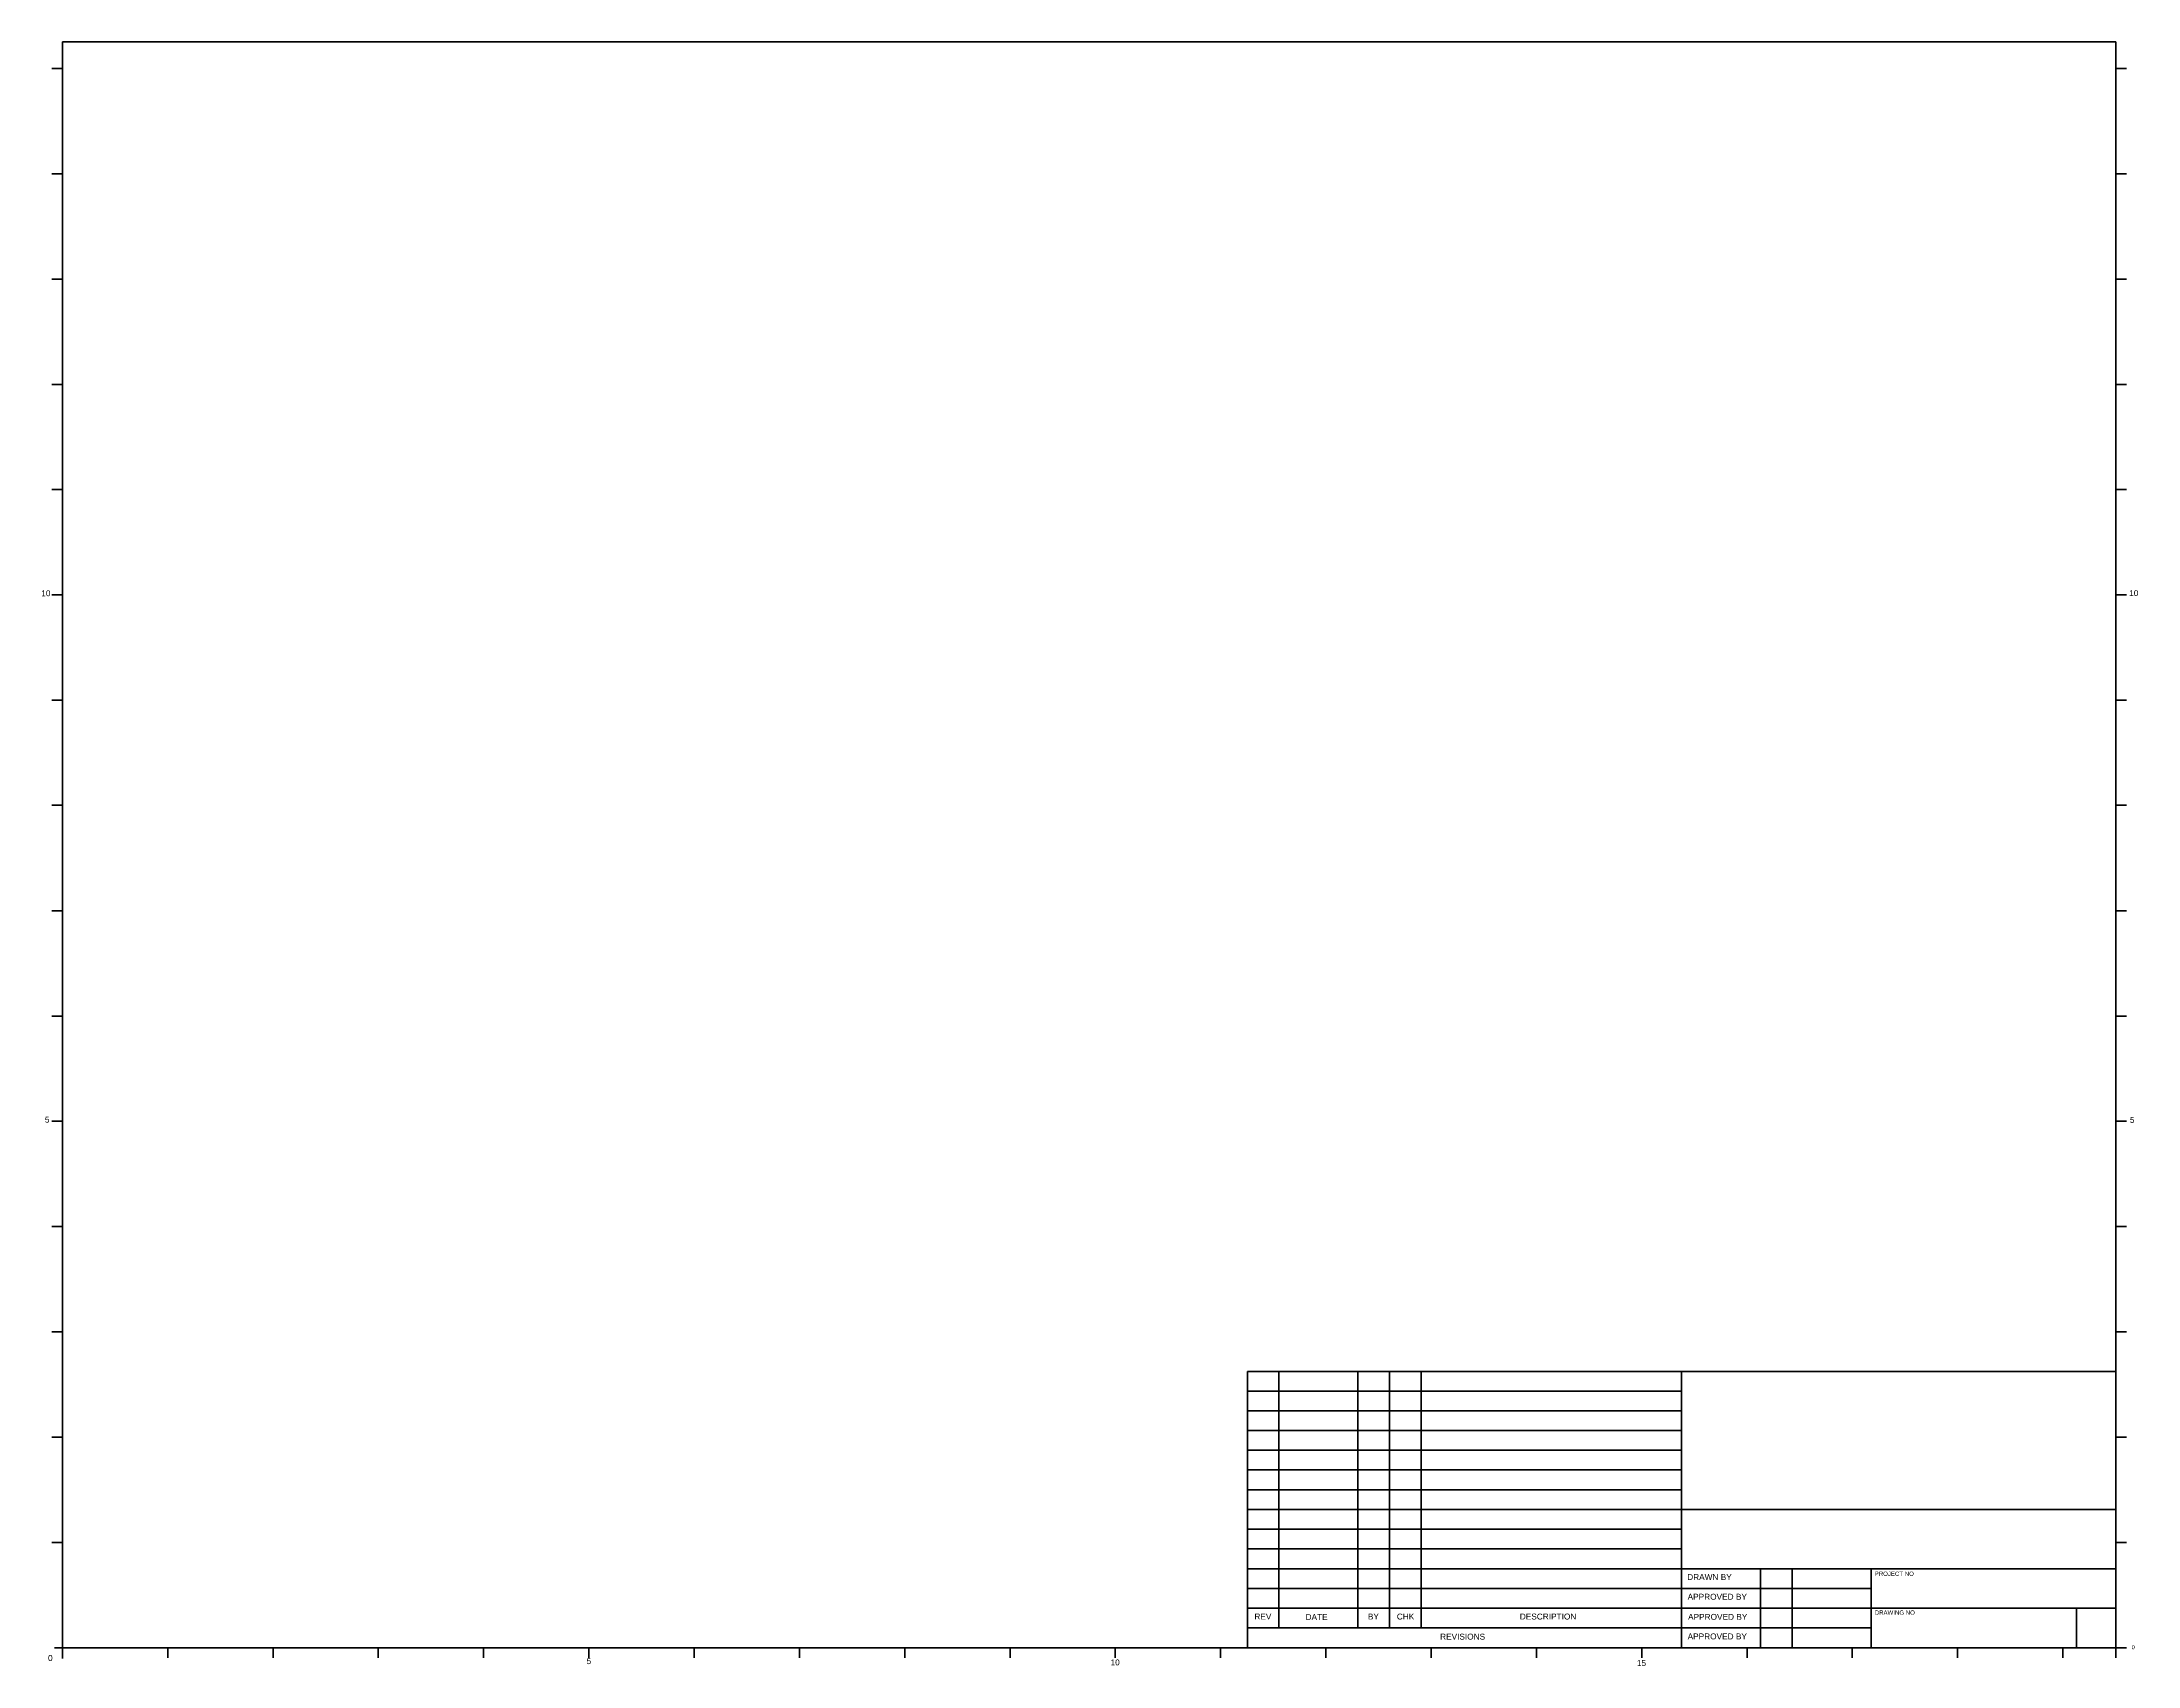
# Model space of a CAD drawing. Header units: inches. Extents: x 1.3 to 21.2, y 0.8 to 16.3.
import ezdxf
from ezdxf.enums import TextEntityAlignment as Align

# ---------------------------------------------------------------- set-up
doc = ezdxf.new("R2010")
doc.units = ezdxf.units.IN
doc.header["$MEASUREMENT"] = 0
doc.layers.add('BORDERTEXT', color=7, linetype='Continuous')
doc.layers.add('DEFAULT', color=7, linetype='Continuous')
doc.styles.add('Arial', font='Arial', dxfattribs={"height": 0.2})

msp = doc.modelspace()

# ---------------------------------------------------------------- linework, layer by layer
at = {"layer": 'DEFAULT', "color": 7, "linetype": 'Continuous', "lineweight": 35}
for p, q in [((1.5, 16.25), (1.5, 0.922)), ((21.004, 16.25), (1.5, 16.25)), ((21.004, 0.9), (21.004, 16.25)), ((1.4, 15.997), (1.5, 15.997)), ((21.004, 15.997), (21.104, 15.997)), ((1.4, 14.997), (1.5, 14.997)), ((21.004, 14.997), (21.104, 14.997)), ((1.4, 13.997), (1.5, 13.997)), ((21.004, 13.997), (21.104, 13.997)), ((1.4, 12.997), (1.5, 12.997)), ((21.004, 12.997), (21.104, 12.997)), ((1.4, 11.997), (1.5, 11.997)), ((21.004, 11.997), (21.104, 11.997)), ((1.4, 10.997), (1.5, 10.997)), ((21.004, 10.997), (21.104, 10.997)), ((1.4, 9.997), (1.5, 9.997)), ((21.004, 9.997), (21.104, 9.997)), ((1.4, 9.001), (1.5, 9.001)), ((21.004, 9.001), (21.104, 9.001)), ((1.4, 7.997), (1.5, 7.997)), ((21.004, 7.997), (21.104, 7.997)), ((1.4, 6.997), (1.5, 6.997)), ((21.004, 6.997), (21.104, 6.997)), ((1.4, 5.997), (1.5, 5.997)), ((21.004, 5.997), (21.104, 5.997)), ((1.4, 4.997), (1.5, 4.997)), ((21.004, 4.997), (21.104, 4.997)), ((1.4, 3.997), (1.5, 3.997)), ((21.004, 3.997), (21.104, 3.997)), ((12.754, 0.997), (12.754, 3.622)), ((12.754, 3.622), (21.004, 3.622)), ((13.054, 3.622), (13.054, 1.185)), ((13.804, 3.622), (13.804, 1.185)), ((14.104, 3.622), (14.104, 1.185)), ((14.404, 3.622), (14.404, 1.185)), ((16.879, 3.622), (16.879, 0.997)), ((12.754, 3.435), (16.879, 3.435)), ((12.754, 3.247), (16.879, 3.247)), ((1.4, 2.997), (1.5, 2.997)), ((12.754, 3.06), (16.879, 3.06)), ((21.004, 2.997), (21.104, 2.997)), ((12.754, 2.872), (16.879, 2.872)), ((12.754, 2.685), (16.879, 2.685)), ((12.754, 2.497), (16.879, 2.497)), ((12.754, 2.31), (16.879, 2.31)), ((16.879, 2.31), (21.004, 2.31)), ((1.4, 1.997), (1.5, 1.997)), ((12.754, 2.122), (16.879, 2.122)), ((21.004, 1.997), (21.104, 1.997)), ((12.754, 1.935), (16.879, 1.935)), ((12.754, 1.747), (16.879, 1.747)), ((16.879, 1.747), (21.004, 1.747)), ((17.629, 1.747), (17.629, 0.997)), ((17.929, 1.747), (17.929, 0.997)), ((18.679, 1.747), (18.679, 0.997)), ((12.754, 1.56), (18.679, 1.56)), ((12.754, 1.372), (18.679, 1.372)), ((18.679, 1.372), (21.004, 1.372)), ((20.629, 1.372), (20.629, 0.997)), ((1.425, 0.997), (21.104, 0.997)), ((1.5, 0.997), (1.5, 0.894)), ((2.5, 0.997), (2.5, 0.9)), ((3.5, 0.997), (3.5, 0.9)), ((4.5, 0.997), (4.5, 0.9)), ((5.5, 0.997), (5.5, 0.9)), ((6.5, 0.997), (6.5, 0.9)), ((7.5, 0.997), (7.5, 0.9)), ((8.5, 0.997), (8.5, 0.9)), ((9.5, 0.997), (9.5, 0.9)), ((10.5, 0.997), (10.5, 0.9)), ((11.5, 0.997), (11.5, 0.9)), ((12.5, 0.997), (12.5, 0.9)), ((12.754, 1.185), (18.679, 1.185)), ((13.5, 0.997), (13.5, 0.9)), ((14.5, 0.997), (14.5, 0.9)), ((15.5, 0.997), (15.5, 0.9)), ((16.5, 0.997), (16.5, 0.9)), ((17.5, 0.997), (17.5, 0.9)), ((18.5, 0.997), (18.5, 0.9)), ((19.5, 0.997), (19.5, 0.9)), ((20.5, 0.997), (20.5, 0.9))]:
    msp.add_line(p, q, dxfattribs=at)

# ---------------------------------------------------------------- texts
at = {"layer": 'BORDERTEXT', "color": 7, "style": 'Arial'}
for s, height, p in [('DRAWN BY', 0.0562, (16.932, 1.696)), ('PROJECT NO', 0.0413, (18.713, 1.72)), ('APPROVED BY', 0.05625, (16.936, 1.509)), ('REV', 0.0562, (12.821, 1.321)), ('DATE', 0.0562, (13.307, 1.316)), ('BY', 0.0562, (13.899, 1.321)), ('CHK', 0.0562, (14.174, 1.321)), ('DESCRIPTION', 0.05625, (15.342, 1.321)), ('APPROVED BY', 0.05625, (16.94, 1.318)), ('DRAWING NO', 0.0413, (18.713, 1.351)), ('REVISIONS', 0.0562, (14.585, 1.13)), ('APPROVED BY', 0.05625, (16.936, 1.132))]:
    msp.add_text(s, height=height, dxfattribs=at).set_placement(p, align=Align.TOP_LEFT)
at = {"layer": 'DEFAULT', "color": 7, "style": 'Arial'}
for s, height, p in [('10', 0.056, (1.299, 11.041)), ('10', 0.056, (21.13, 11.042)), ('5', 0.056, (1.333, 6.041)), ('5', 0.056, (21.137, 6.038)), ('0', 0.0375, (21.154, 1.02)), ('0', 0.056, (1.363, 0.927)), ('5', 0.056, (6.478, 0.897)), ('10', 0.056, (11.455, 0.885)), ('15', 0.056, (16.454, 0.879))]:
    msp.add_text(s, height=height, dxfattribs=at).set_placement(p, align=Align.TOP_LEFT)

doc.saveas('drawing.dxf')
